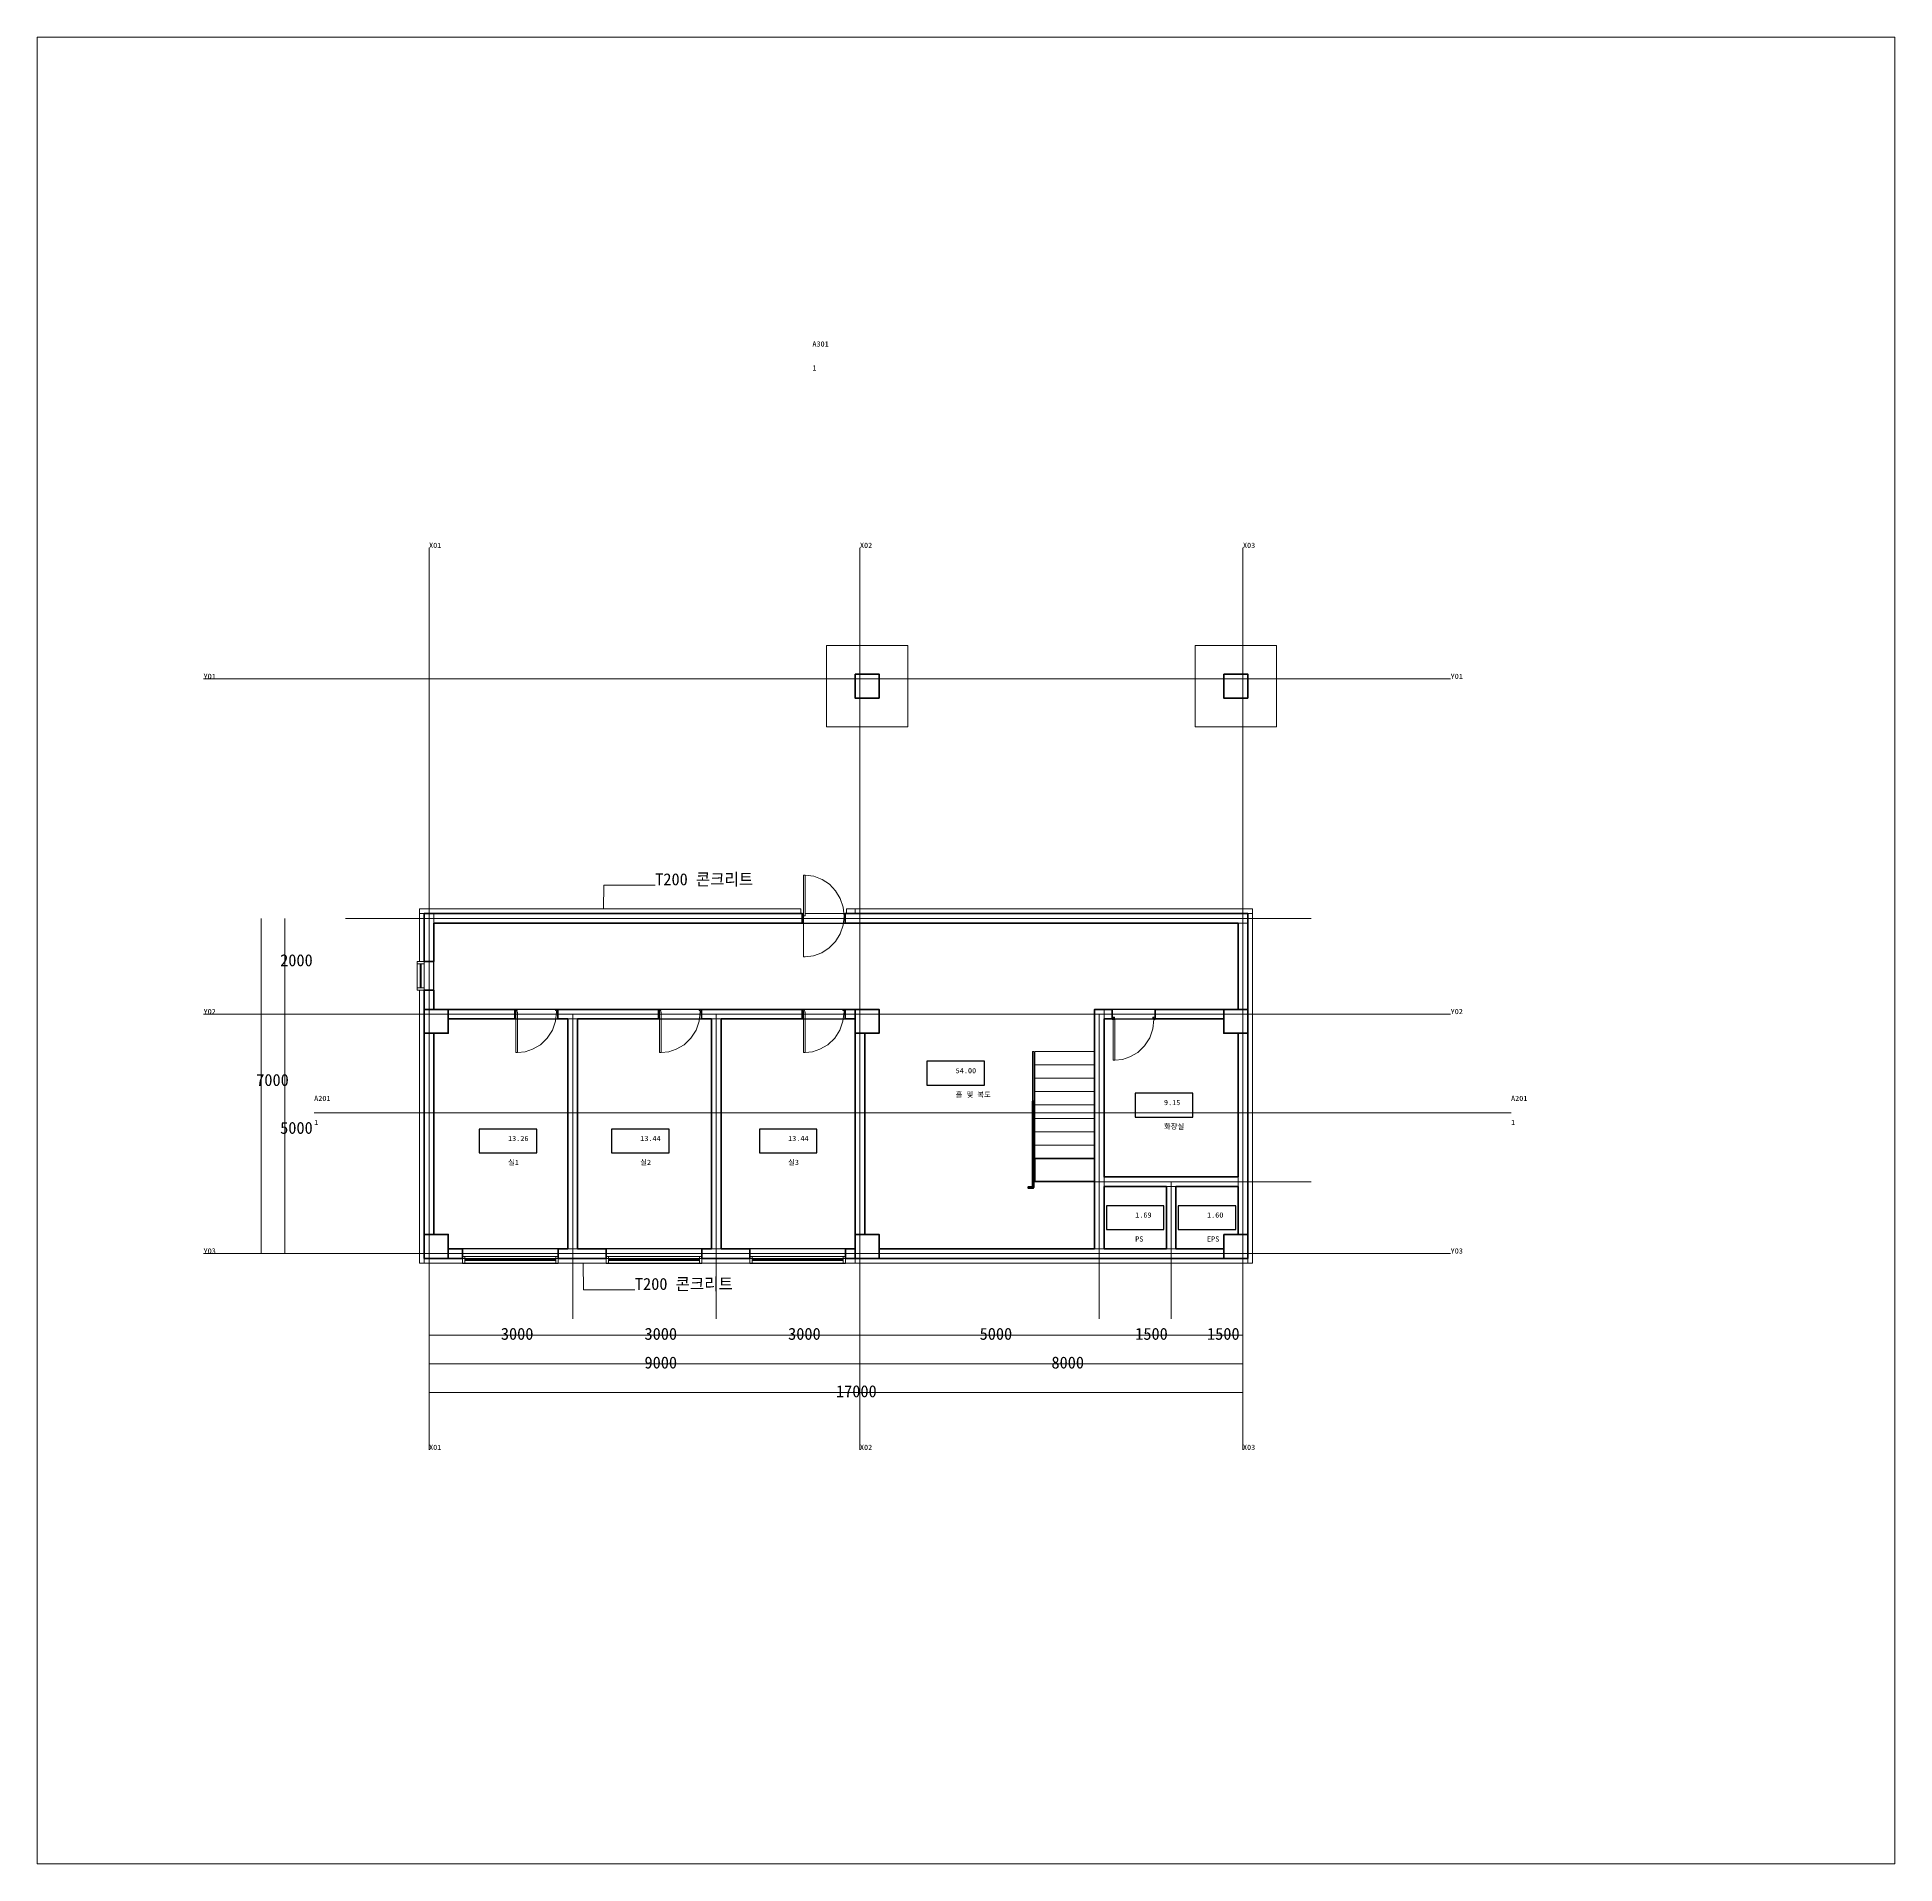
# Model space of a CAD drawing. Header units: metres. Extents: x -15 to 373, y -62 to 319.
import ezdxf

# ---------------------------------------------------------------- set-up
doc = ezdxf.new("R2010")
doc.units = ezdxf.units.M
for name, color, linetype in [('A-ANNO', 7, 'Continuous'), ('A-DIMS', 7, 'Continuous'), ('A-GRID', 7, 'Continuous'), ('A-TEXT', 7, 'Continuous'), ('MAT-CONCRETE', 7, 'Continuous'), ('MAT-FIN', 7, 'Continuous'), ('MAT-MATERIAL', 7, 'Continuous'), ('MAT-NULL', 7, 'Continuous'), ('MAT-SAND', 7, 'Continuous')]:
    doc.layers.add(name, color=color, linetype=linetype)

msp = doc.modelspace()

# ---------------------------------------------------------------- linework, layer by layer
at = {"linetype": 'Continuous', "lineweight": 25}
for points in [[(171.31, 100.61), (183.31, 100.61), (183.31, 105.61), (171.31, 105.61)], [(214.81, 93.96), (226.81, 93.96), (226.81, 98.96), (214.81, 98.96)], [(77.81, 86.46), (89.81, 86.46), (89.81, 91.46), (77.81, 91.46)], [(105.43, 86.46), (117.43, 86.46), (117.43, 91.46), (105.43, 91.46)], [(136.31, 86.46), (148.31, 86.46), (148.31, 91.46), (136.31, 91.46)], [(208.81, 70.46), (220.81, 70.46), (220.81, 75.46), (208.81, 75.46)], [(223.81, 70.46), (235.81, 70.46), (235.81, 75.46), (223.81, 75.46)]]:
    msp.add_lwpolyline(points, close=True, dxfattribs=at)
at = {"layer": 'A-ANNO', "linetype": 'Continuous', "lineweight": 18, "true_color": 0x000000}
for p, q in [((67.31, 212.82), (67.31, 24.45)), ((157.31, 212.82), (157.31, 24.45)), ((237.31, 212.82), (237.31, 24.45)), ((20.21, 185.46), (280.69, 185.46)), ((49.88, 135.46), (238.81, 135.46)), ((238.81, 135.46), (251.58, 135.46)), ((20.21, 115.46), (280.69, 115.46)), ((97.31, 115.46), (97.31, 51.83)), ((127.31, 115.46), (127.31, 51.83)), ((207.31, 115.46), (207.31, 51.83)), ((43.31, 94.82), (293.31, 94.82)), ((202.34, 80.46), (251.58, 80.46)), ((202.34, 80.46), (251.58, 80.46)), ((222.31, 80.46), (222.31, 51.83)), ((20.21, 65.46), (280.69, 65.46))]:
    msp.add_line(p, q, dxfattribs=at)
for points in [[(114.55, 142.37), (103.8, 142.37), (103.75, 137.46)], [(110.31, 57.87), (99.55, 57.87), (99.5, 63.36)]]:
    msp.add_lwpolyline(points, dxfattribs=at)
at = {"layer": 'A-DIMS', "linetype": 'Continuous', "lineweight": 18, "true_color": 0x000000}
for p, q in [((32.21, 135.46), (32.21, 65.46)), ((37.21, 135.46), (37.21, 115.46)), ((37.21, 115.46), (37.21, 65.46)), ((67.31, 48.45), (97.31, 48.45)), ((97.31, 48.45), (127.31, 48.45)), ((127.31, 48.45), (157.31, 48.45)), ((157.31, 48.45), (207.31, 48.45)), ((207.31, 48.45), (222.31, 48.45)), ((222.31, 48.45), (237.31, 48.45)), ((67.31, 42.45), (157.31, 42.45)), ((157.31, 42.45), (237.31, 42.45)), ((67.31, 36.45), (237.31, 36.45))]:
    msp.add_line(p, q, dxfattribs=at)
at = {"layer": 'MAT-CONCRETE', "linetype": 'Continuous', "lineweight": 5}
for points in [[(156.31, 186.46), (161.31, 186.46)], [(156.31, 181.46), (156.31, 186.46)], [(161.31, 186.46), (161.31, 181.46)], [(233.31, 186.46), (238.31, 186.46)], [(233.31, 181.46), (233.31, 186.46)], [(238.31, 186.46), (238.31, 181.46)], [(161.31, 181.46), (156.31, 181.46)], [(238.31, 181.46), (233.31, 181.46)], [(66.31, 136.46), (66.31, 126.46)], [(68.31, 136.46), (66.31, 136.46)], [(66.31, 136.46), (66.31, 136.46)], [(68.31, 126.46), (68.31, 136.46)], [(68.31, 134.46), (68.31, 136.46)], [(145.24, 136.46), (68.31, 136.46)], [(145.24, 136.46), (145.24, 134.46)], [(145.49, 136.46), (145.24, 136.46)], [(154.24, 136.46), (145.84, 136.46)], [(154.24, 134.46), (154.24, 136.46)], [(238.31, 136.46), (154.24, 136.46)], [(238.31, 134.46), (238.31, 136.46)], [(238.31, 136.46), (238.31, 136.46)], [(145.24, 134.46), (68.31, 134.46)], [(238.31, 134.46), (154.24, 134.46)], [(236.31, 134.46), (236.31, 116.46)], [(238.31, 134.46), (236.31, 134.46)], [(238.31, 116.46), (238.31, 134.46)], [(68.31, 126.46), (66.31, 126.46)], [(66.31, 126.46), (66.31, 125.96)], [(66.31, 120.96), (66.31, 120.46)], [(66.31, 120.46), (66.31, 116.46)], [(66.31, 120.46), (68.31, 120.46)], [(68.31, 116.46), (68.31, 120.46)], [(66.31, 116.46), (68.31, 116.46)], [(66.31, 116.46), (71.31, 116.46)], [(66.31, 111.46), (66.31, 116.46)], [(71.31, 114.46), (71.31, 116.46)], [(85.21, 116.46), (71.31, 116.46)], [(71.31, 116.46), (71.31, 111.46)], [(85.21, 116.46), (85.21, 114.46)], [(94.21, 114.46), (94.21, 116.46)], [(115.21, 116.46), (94.21, 116.46)], [(115.21, 116.46), (115.21, 114.46)], [(124.21, 114.46), (124.21, 116.46)], [(145.24, 116.46), (124.21, 116.46)], [(145.24, 116.46), (145.24, 114.46)], [(154.24, 114.46), (154.24, 116.46)], [(156.31, 116.46), (154.24, 116.46)], [(156.31, 114.46), (156.31, 116.46)], [(156.31, 116.46), (161.31, 116.46)], [(156.31, 111.46), (156.31, 116.46)], [(161.31, 116.46), (161.31, 111.46)], [(206.31, 116.46), (206.31, 66.46)], [(208.31, 116.46), (206.31, 116.46)], [(208.31, 114.46), (208.31, 116.46)], [(209.97, 116.46), (208.31, 116.46)], [(208.31, 66.46), (208.31, 116.46)], [(209.97, 116.46), (209.97, 114.46)], [(218.97, 114.46), (218.97, 116.46)], [(233.31, 116.46), (218.97, 116.46)], [(233.31, 114.46), (233.31, 116.46)], [(233.31, 116.46), (238.31, 116.46)], [(233.31, 111.46), (233.31, 116.46)], [(236.31, 116.46), (238.31, 116.46)], [(238.31, 116.46), (238.31, 119.34)], [(238.31, 116.46), (238.31, 111.46)], [(85.21, 114.46), (71.31, 114.46)], [(115.21, 114.46), (94.21, 114.46)], [(96.31, 114.46), (96.31, 66.46)], [(98.31, 114.46), (96.31, 114.46)], [(98.31, 66.46), (98.31, 114.46)], [(145.24, 114.46), (124.21, 114.46)], [(126.31, 114.46), (126.31, 66.46)], [(128.31, 114.46), (126.31, 114.46)], [(128.31, 66.46), (128.31, 114.46)], [(156.31, 114.46), (154.24, 114.46)], [(209.97, 114.46), (208.31, 114.46)], [(233.31, 114.46), (218.97, 114.46)], [(66.31, 111.46), (66.31, 69.46)], [(68.31, 111.46), (66.31, 111.46)], [(71.31, 111.46), (66.31, 111.46)], [(68.31, 69.46), (68.31, 111.46)], [(156.31, 111.46), (156.31, 69.46)], [(158.31, 111.46), (156.31, 111.46)], [(161.31, 111.46), (156.31, 111.46)], [(158.31, 69.46), (158.31, 111.46)], [(238.31, 111.46), (233.31, 111.46)], [(236.31, 111.46), (236.31, 69.46)], [(238.31, 111.46), (236.31, 111.46)], [(238.31, 69.46), (238.31, 111.46)], [(238.31, 82.6), (238.31, 111.46)], [(236.31, 81.46), (208.31, 81.46)], [(208.31, 81.46), (208.31, 79.46)], [(208.31, 79.46), (236.31, 79.46)], [(221.31, 79.46), (221.31, 66.46)], [(223.31, 79.46), (221.31, 79.46)], [(223.31, 66.46), (223.31, 79.46)], [(236.31, 79.46), (236.31, 81.46)], [(66.31, 69.46), (68.31, 69.46)], [(66.31, 69.46), (71.31, 69.46)], [(66.31, 64.46), (66.31, 69.46)], [(71.31, 69.46), (71.31, 64.46)], [(71.31, 64.46), (71.31, 66.46)], [(74.31, 66.46), (71.31, 66.46)], [(74.31, 66.46), (94.31, 66.46)], [(74.31, 66.46), (74.31, 64.46)], [(94.31, 64.46), (94.31, 66.46)], [(104.31, 66.46), (94.31, 66.46)], [(96.31, 66.46), (98.31, 66.46)], [(104.31, 66.46), (124.31, 66.46)], [(104.31, 66.46), (104.31, 64.46)], [(124.31, 64.46), (124.31, 66.46)], [(134.31, 66.46), (124.31, 66.46)], [(126.31, 66.46), (128.31, 66.46)], [(134.31, 66.46), (154.31, 66.46)], [(134.31, 66.46), (134.31, 64.46)], [(154.31, 64.46), (154.31, 66.46)], [(156.31, 66.46), (154.31, 66.46)], [(156.31, 69.46), (158.31, 69.46)], [(156.31, 69.46), (161.31, 69.46)], [(156.31, 64.46), (156.31, 69.46)], [(156.31, 64.46), (156.31, 66.46)], [(161.31, 69.46), (161.31, 64.46)], [(233.31, 66.46), (161.31, 66.46)], [(161.31, 66.46), (161.31, 64.46)], [(206.31, 66.46), (208.31, 66.46)], [(221.31, 66.46), (223.31, 66.46)], [(233.31, 69.46), (238.31, 69.46)], [(233.31, 64.46), (233.31, 69.46)], [(233.31, 64.46), (233.31, 66.46)], [(236.31, 69.46), (238.31, 69.46)], [(238.31, 69.46), (238.31, 64.46)], [(71.31, 64.46), (66.31, 64.46)], [(74.31, 64.46), (71.31, 64.46)], [(74.31, 64.46), (94.31, 64.46)], [(104.31, 64.46), (94.31, 64.46)], [(104.31, 64.46), (124.31, 64.46)], [(104.31, 64.46), (129.31, 64.46)], [(134.31, 64.46), (124.31, 64.46)], [(134.31, 64.46), (154.31, 64.46)], [(134.31, 64.46), (156.31, 64.46)], [(156.31, 64.46), (154.31, 64.46)], [(161.31, 64.46), (156.31, 64.46)], [(161.31, 64.46), (233.31, 64.46)], [(238.31, 64.46), (233.31, 64.46)]]:
    msp.add_lwpolyline(points, dxfattribs=at)
at = {"layer": 'MAT-CONCRETE', "linetype": 'Continuous', "lineweight": 35}
for points in [[(156.31, 186.46), (161.31, 186.46), (161.31, 181.46), (156.31, 181.46)], [(233.31, 186.46), (238.31, 186.46), (238.31, 181.46), (233.31, 181.46)], [(68.31, 126.46), (66.31, 126.46), (66.31, 136.46), (145.24, 136.46), (145.24, 134.46), (68.31, 134.46)], [(68.31, 136.46), (145.24, 136.46), (145.24, 134.46), (68.31, 134.46), (68.31, 126.46), (66.31, 126.46), (66.31, 136.46)], [(154.24, 136.46), (238.31, 136.46), (238.31, 116.46), (236.31, 116.46), (236.31, 134.46), (154.24, 134.46)], [(236.31, 134.46), (154.24, 134.46), (154.24, 136.46), (238.31, 136.46), (238.31, 116.46), (236.31, 116.46)], [(66.31, 116.46), (66.31, 120.46), (68.31, 120.46), (68.31, 116.46)], [(68.31, 120.46), (68.31, 116.46), (66.31, 116.46), (66.31, 120.46)], [(66.31, 116.46), (71.31, 116.46), (71.31, 111.46), (66.31, 111.46)], [(85.21, 116.46), (85.21, 114.46), (71.31, 114.46), (71.31, 116.46)], [(82.43, 116.46), (85.21, 116.46), (85.21, 114.46), (71.31, 114.46), (71.31, 116.46)], [(96.31, 114.46), (94.21, 114.46), (94.21, 116.46), (115.21, 116.46), (115.21, 114.46), (98.31, 114.46), (98.31, 66.46), (104.31, 66.46), (104.31, 64.46), (94.31, 64.46), (94.31, 66.46), (96.31, 66.46)], [(96.31, 66.46), (96.31, 114.46), (94.21, 114.46), (94.21, 116.46), (115.21, 116.46), (115.21, 114.46), (98.31, 114.46), (98.31, 66.46), (104.31, 66.46), (104.31, 64.46), (94.31, 64.46), (94.31, 66.46)], [(124.31, 66.46), (126.31, 66.46), (126.31, 114.46), (124.21, 114.46), (124.21, 116.46), (145.24, 116.46), (145.24, 114.46), (128.31, 114.46), (128.31, 66.46), (134.31, 66.46), (134.31, 64.46), (124.31, 64.46)], [(126.31, 88.72), (126.31, 114.46), (124.21, 114.46), (124.21, 116.46), (145.24, 116.46), (145.24, 114.46), (128.31, 114.46), (128.31, 66.46), (134.31, 66.46), (134.31, 64.46), (124.31, 64.46), (124.31, 66.46), (126.31, 66.46)], [(154.24, 116.46), (156.31, 116.46), (156.31, 114.46), (154.24, 114.46)], [(154.66, 116.46), (156.31, 116.46), (156.31, 114.46), (154.24, 114.46), (154.24, 116.46)], [(156.31, 116.46), (161.31, 116.46), (161.31, 111.46), (156.31, 111.46)], [(206.31, 66.46), (206.31, 116.46), (209.97, 116.46), (209.97, 114.46), (208.31, 114.46), (208.31, 81.46), (236.31, 81.46), (236.31, 111.46), (238.31, 111.46), (238.31, 69.46), (236.31, 69.46), (236.31, 79.46), (223.31, 79.46), (223.31, 66.46), (233.31, 66.46), (233.31, 64.46), (161.31, 64.46), (161.31, 66.46)], [(236.31, 81.46), (236.31, 111.46), (238.31, 111.46), (238.31, 69.46), (236.31, 69.46), (236.31, 79.46), (223.31, 79.46), (223.31, 66.46), (233.31, 66.46), (233.31, 64.46), (161.31, 64.46), (161.31, 66.46), (206.31, 66.46), (206.31, 116.46), (209.97, 116.46), (209.97, 114.46), (208.31, 114.46), (208.31, 81.46)], [(218.97, 116.46), (233.31, 116.46), (233.31, 114.46), (218.97, 114.46)], [(218.97, 116.46), (233.31, 116.46), (233.31, 114.46), (218.97, 114.46)], [(233.31, 116.46), (238.31, 116.46), (238.31, 111.46), (233.31, 111.46)], [(68.31, 69.46), (66.31, 69.46), (66.31, 111.46), (68.31, 111.46)], [(66.31, 89.06), (66.31, 111.46), (68.31, 111.46), (68.31, 69.46), (66.31, 69.46)], [(158.31, 69.46), (156.31, 69.46), (156.31, 111.46), (158.31, 111.46)], [(156.31, 111.46), (158.31, 111.46), (158.31, 69.46), (156.31, 69.46)], [(221.31, 79.46), (208.31, 79.46), (208.31, 66.46), (221.31, 66.46)], [(208.31, 66.46), (221.31, 66.46), (221.31, 79.46), (208.31, 79.46)], [(66.31, 69.46), (71.31, 69.46), (71.31, 64.46), (66.31, 64.46)], [(71.31, 64.46), (71.31, 66.46), (74.31, 66.46), (74.31, 64.46)], [(71.31, 66.46), (74.31, 66.46), (74.31, 64.46), (71.31, 64.46)], [(154.31, 64.46), (154.31, 66.46), (156.31, 66.46), (156.31, 64.46)], [(154.97, 66.46), (156.31, 66.46), (156.31, 64.46), (154.31, 64.46), (154.31, 66.46)], [(156.31, 69.46), (161.31, 69.46), (161.31, 64.46), (156.31, 64.46)], [(233.31, 69.46), (238.31, 69.46), (238.31, 64.46), (233.31, 64.46)]]:
    msp.add_lwpolyline(points, close=True, dxfattribs=at)
at = {"layer": 'MAT-FIN', "linetype": 'Continuous', "lineweight": 5}
for points in [[(238.31, 136.46), (238.31, 63.46)], [(239.31, 136.46), (238.31, 136.46)], [(239.31, 63.46), (239.31, 136.46)], [(238.31, 64.46), (156.31, 64.46)], [(156.31, 64.46), (156.31, 63.46)], [(156.31, 63.46), (238.31, 63.46)], [(238.31, 63.46), (238.31, 64.46)], [(238.31, 63.46), (239.31, 63.46)]]:
    msp.add_lwpolyline(points, dxfattribs=at)
for points in [[(238.31, 63.46), (238.31, 136.46), (239.31, 136.46), (239.31, 63.46)], [(238.31, 120.89), (238.31, 136.46), (239.31, 136.46), (239.31, 63.46), (238.31, 63.46)], [(156.31, 64.46), (156.31, 63.46), (238.31, 63.46), (238.31, 64.46)], [(220.81, 64.46), (238.31, 64.46), (238.31, 63.46), (156.31, 63.46), (156.31, 64.46)], [(238.31, 63.46), (238.31, 63.46)]]:
    msp.add_lwpolyline(points, close=True, dxfattribs=at)
at = {"layer": 'MAT-MATERIAL', "linetype": 'Continuous', "lineweight": 20}
for points in [[(145.49, 144.46), (145.49, 135.96)], [(145.84, 144.46), (145.49, 144.46)], [(145.84, 135.96), (145.84, 144.46)], [(145.84, 144.46), (147.66, 144.25)], [(147.66, 144.25), (149.39, 143.61)], [(149.39, 143.61), (150.94, 142.6)], [(150.94, 142.6), (152.23, 141.24)], [(152.23, 141.24), (153.2, 139.62)], [(145.49, 135.96), (145.24, 135.96)], [(145.49, 135.96), (145.84, 135.96)], [(145.49, 135.46), (145.49, 135.96)], [(145.49, 135.96), (145.49, 127.46)], [(153.2, 139.62), (153.79, 137.82)], [(153.99, 135.92), (153.78, 134.03)], [(153.79, 137.82), (153.99, 135.92)], [(153.99, 135.96), (154.24, 135.96)], [(153.99, 135.46), (153.99, 135.96)], [(154.24, 135.96), (154.24, 135.46)], [(145.24, 135.46), (145.49, 135.46)], [(153.16, 132.23), (152.18, 130.62)], [(153.78, 134.03), (153.16, 132.23)], [(154.24, 135.46), (153.99, 135.46)], [(149.32, 128.27), (147.62, 127.67)], [(150.88, 129.28), (149.32, 128.27)], [(152.18, 130.62), (150.88, 129.28)], [(145.49, 127.46), (145.84, 127.46)], [(147.62, 127.67), (145.84, 127.46)], [(85.71, 116.46), (85.21, 116.46)], [(85.71, 116.21), (85.71, 116.46)], [(93.71, 116.46), (94.21, 116.46)], [(93.71, 116.21), (93.71, 116.46)], [(115.71, 116.46), (115.21, 116.46)], [(115.71, 116.21), (115.71, 116.46)], [(123.71, 116.46), (124.21, 116.46)], [(123.71, 116.21), (123.71, 116.46)], [(145.74, 116.46), (145.24, 116.46)], [(145.74, 116.21), (145.74, 116.46)], [(153.74, 116.46), (154.24, 116.46)], [(153.74, 116.21), (153.74, 116.46)], [(85.21, 115.96), (85.46, 115.96)], [(85.46, 116.21), (85.71, 116.21)], [(85.46, 115.96), (85.46, 116.21)], [(85.46, 107.46), (85.46, 115.96)], [(85.46, 115.96), (85.81, 115.96)], [(85.81, 115.96), (85.81, 107.46)], [(93.73, 113.98), (93.07, 112.1)], [(93.96, 116.21), (93.71, 116.21)], [(93.96, 115.96), (93.73, 113.98)], [(93.96, 115.96), (93.96, 116.21)], [(94.21, 115.96), (93.96, 115.96)], [(115.21, 115.96), (115.46, 115.96)], [(115.46, 116.21), (115.71, 116.21)], [(115.46, 115.96), (115.46, 116.21)], [(115.46, 107.46), (115.46, 115.96)], [(115.46, 115.96), (115.81, 115.96)], [(115.81, 115.96), (115.81, 107.46)], [(123.73, 113.98), (123.07, 112.1)], [(123.96, 116.21), (123.71, 116.21)], [(123.96, 115.96), (123.73, 113.98)], [(123.96, 115.96), (123.96, 116.21)], [(124.21, 115.96), (123.96, 115.96)], [(145.24, 115.96), (145.49, 115.96)], [(145.49, 116.21), (145.74, 116.21)], [(145.49, 115.96), (145.49, 116.21)], [(145.49, 107.46), (145.49, 115.96)], [(145.49, 115.96), (145.84, 115.96)], [(145.84, 115.96), (145.84, 107.46)], [(153.77, 113.98), (153.1, 112.1)], [(153.99, 116.21), (153.74, 116.21)], [(153.99, 115.96), (153.77, 113.98)], [(153.99, 115.96), (153.99, 116.21)], [(154.24, 115.96), (153.99, 115.96)], [(210.47, 114.86), (209.97, 114.86)], [(209.97, 114.46), (209.97, 114.36)], [(209.97, 114.36), (210.22, 114.36)], [(210.22, 114.61), (210.47, 114.61)], [(210.22, 114.36), (210.22, 114.61)], [(210.22, 105.86), (210.22, 114.36)], [(210.22, 114.36), (210.57, 114.36)], [(210.47, 114.61), (210.47, 114.86)], [(210.57, 114.36), (210.57, 105.86)], [(218.47, 114.86), (218.97, 114.86)], [(218.47, 114.61), (218.47, 114.86)], [(218.72, 114.61), (218.47, 114.61)], [(218.72, 114.36), (218.49, 112.38)], [(218.72, 114.36), (218.72, 114.61)], [(218.97, 114.36), (218.72, 114.36)], [(218.97, 114.46), (218.97, 114.36)], [(90.6, 109.08), (88.93, 108.11)], [(92, 110.44), (90.6, 109.08)], [(93.07, 112.1), (92, 110.44)], [(120.6, 109.08), (118.93, 108.11)], [(122, 110.44), (120.6, 109.08)], [(123.07, 112.1), (122, 110.44)], [(150.63, 109.08), (148.96, 108.11)], [(152.04, 110.44), (150.63, 109.08)], [(153.1, 112.1), (152.04, 110.44)], [(216.77, 108.84), (215.36, 107.48)], [(217.83, 110.5), (216.77, 108.84)], [(218.49, 112.38), (217.83, 110.5)], [(85.81, 107.46), (85.46, 107.46)], [(87.4, 107.62), (85.81, 107.46)], [(88.93, 108.11), (87.4, 107.62)], [(115.81, 107.46), (115.46, 107.46)], [(117.4, 107.62), (115.81, 107.46)], [(118.93, 108.11), (117.4, 107.62)], [(145.84, 107.46), (145.49, 107.46)], [(147.43, 107.62), (145.84, 107.46)], [(148.96, 108.11), (147.43, 107.62)], [(210.57, 105.86), (210.22, 105.86)], [(212.16, 106.02), (210.57, 105.86)], [(213.69, 106.51), (212.16, 106.02)], [(215.36, 107.48), (213.69, 106.51)]]:
    msp.add_lwpolyline(points, dxfattribs=at)
at = {"layer": 'MAT-NULL', "linetype": 'Continuous', "lineweight": 5}
for points in [[(150.31, 192.46), (150.31, 175.46)], [(167.31, 192.46), (150.31, 192.46)], [(167.31, 175.46), (167.31, 192.46)], [(227.31, 192.46), (227.31, 175.46)], [(244.31, 192.46), (227.31, 192.46)], [(244.31, 175.46), (244.31, 192.46)], [(150.31, 175.46), (167.31, 175.46)], [(227.31, 175.46), (244.31, 175.46)], [(193.36, 97.27), (193.36, 107.69)], [(193.36, 107.69), (193.66, 107.69)], [(193.66, 97.27), (193.66, 107.69)], [(206.31, 107.69), (193.81, 107.69)], [(193.81, 107.69), (193.81, 104.89)], [(206.31, 104.89), (193.81, 104.89)], [(193.81, 104.89), (193.81, 102.09)], [(193.81, 80.52), (193.81, 104.89)], [(206.31, 107.69), (206.31, 104.89)], [(206.31, 104.89), (206.31, 80.52)], [(206.31, 102.09), (206.31, 104.89)], [(206.31, 102.09), (193.81, 102.09)], [(193.81, 102.09), (193.81, 99.29)], [(206.31, 99.29), (206.31, 102.09)], [(193.36, 97.27), (193.36, 93.69)], [(193.36, 97.27), (193.36, 93.69)], [(193.66, 97.27), (193.36, 97.27)], [(193.66, 93.69), (193.66, 97.27)], [(193.66, 93.69), (193.66, 97.27)], [(206.31, 99.29), (193.81, 99.29)], [(193.81, 99.29), (193.81, 96.49)], [(206.31, 96.49), (206.31, 99.29)], [(193.36, 93.69), (193.36, 82.49)], [(193.36, 93.69), (193.66, 93.69)], [(193.36, 93.69), (193.36, 82.49)], [(193.66, 82.49), (193.66, 93.69)], [(193.66, 93.69), (193.66, 82.49)], [(206.31, 96.49), (193.81, 96.49)], [(193.81, 96.49), (193.81, 93.69)], [(206.31, 93.69), (193.81, 93.69)], [(193.81, 93.69), (193.81, 90.89)], [(206.31, 93.69), (206.31, 96.49)], [(206.31, 90.89), (206.31, 93.69)], [(206.31, 90.89), (193.81, 90.89)], [(193.81, 90.89), (193.81, 88.09)], [(206.31, 88.09), (206.31, 90.89)], [(206.31, 88.09), (193.81, 88.09)], [(193.81, 88.09), (193.81, 85.29)], [(206.31, 85.29), (206.31, 88.09)], [(193.66, 82.49), (193.36, 82.49)], [(193.36, 82.49), (193.36, 79.26)], [(193.66, 82.49), (193.66, 79.26)], [(206.31, 85.29), (193.81, 85.29)], [(206.31, 85.29), (193.81, 85.29)], [(193.81, 85.29), (193.81, 80.52)], [(206.31, 80.52), (206.31, 85.29)], [(193.36, 79.41), (192.46, 79.41)], [(192.46, 79.41), (193.36, 79.41)], [(192.46, 79.11), (192.46, 79.41)], [(192.46, 79.11), (193.51, 79.11)], [(193.51, 79.11), (192.46, 79.11)], [(193.66, 79.26), (193.36, 79.26)], [(193.51, 79.11), (193.51, 79.26)], [(193.51, 79.26), (193.51, 79.11)], [(193.81, 80.52), (206.31, 80.52)]]:
    msp.add_lwpolyline(points, dxfattribs=at)
at = {"layer": 'MAT-NULL', "linetype": 'Continuous', "lineweight": 13}
for points in [[(65.31, 137.46), (65.31, 136.46)], [(144.99, 137.46), (65.31, 137.46)], [(65.31, 136.46), (65.31, 126.46)], [(66.31, 136.46), (65.31, 136.46)], [(65.31, 136.46), (144.99, 136.46)], [(66.31, 126.46), (66.31, 136.46)], [(144.99, 137.46), (144.99, 136.46)], [(154.49, 136.46), (154.49, 137.46)], [(156.31, 137.46), (154.49, 137.46)], [(154.49, 136.46), (156.31, 136.46)], [(156.28, 137.46), (156.28, 136.46)], [(156.28, 137.46), (239.31, 137.46)], [(156.28, 136.46), (239.31, 136.46)], [(156.31, 136.46), (156.31, 137.46)], [(239.31, 137.46), (239.31, 136.46)], [(66.31, 126.46), (65.31, 126.46)], [(65.31, 120.46), (65.31, 63.46)], [(65.31, 120.46), (66.31, 120.46)], [(66.31, 63.46), (66.31, 120.46)], [(65.31, 63.46), (66.31, 63.46)], [(66.31, 63.46), (66.31, 64.46)], [(74.31, 64.46), (66.31, 64.46)], [(74.31, 63.46), (66.31, 63.46)], [(94.31, 64.46), (74.31, 64.46)], [(74.31, 63.46), (74.31, 64.46)], [(94.31, 63.46), (74.31, 63.46)], [(94.31, 63.46), (94.31, 64.46)], [(104.31, 64.46), (94.31, 64.46)], [(104.31, 63.46), (94.31, 63.46)], [(124.31, 64.46), (104.31, 64.46)], [(104.31, 63.46), (104.31, 64.46)], [(124.31, 63.46), (104.31, 63.46)], [(124.31, 63.46), (124.31, 64.46)], [(134.31, 64.46), (124.31, 64.46)], [(134.31, 63.46), (124.31, 63.46)], [(154.31, 64.46), (134.31, 64.46)], [(134.31, 63.46), (134.31, 64.46)], [(154.31, 63.46), (134.31, 63.46)], [(154.31, 63.46), (154.31, 64.46)], [(156.31, 64.46), (154.31, 64.46)], [(156.31, 63.46), (154.31, 63.46)], [(156.31, 63.46), (156.31, 64.46)]]:
    msp.add_lwpolyline(points, dxfattribs=at)
for points in [[(65.31, 136.46), (144.99, 136.46), (144.99, 137.46), (65.31, 137.46)], [(65.31, 136.79), (65.31, 137.46), (144.99, 137.46), (144.99, 136.46), (65.31, 136.46)], [(66.31, 136.46), (65.31, 136.46), (65.31, 126.46), (66.31, 126.46)], [(65.97, 126.46), (65.31, 126.46), (65.31, 136.46), (66.31, 136.46), (66.31, 126.46)], [(156.31, 136.46), (156.31, 137.46), (154.49, 137.46), (154.49, 136.46)], [(154.49, 137.46), (156.31, 137.46), (156.31, 136.46), (154.49, 136.46)], [(239.31, 137.46), (239.31, 136.46), (156.28, 136.46), (156.28, 137.46)], [(219.75, 137.46), (239.31, 137.46), (239.31, 136.46), (156.28, 136.46), (156.28, 137.46)], [(239.31, 137.46), (239.31, 137.46)], [(66.31, 63.46), (66.31, 120.46), (65.31, 120.46), (65.31, 63.46)], [(65.31, 63.46), (65.31, 120.46), (66.31, 120.46), (66.31, 63.46)], [(66.31, 63.46), (66.31, 64.46), (74.31, 64.46), (74.31, 63.46)], [(74.31, 63.46), (66.31, 63.46), (66.31, 64.46), (74.31, 64.46)], [(94.31, 63.46), (94.31, 64.46), (104.31, 64.46), (104.31, 63.46), (94.31, 63.46)], [(104.31, 63.46), (94.31, 63.46), (94.31, 64.46), (104.31, 64.46)], [(124.31, 63.46), (124.31, 64.46), (134.31, 64.46), (134.31, 63.46)], [(134.31, 63.46), (124.31, 63.46), (124.31, 64.46), (134.31, 64.46)], [(124.31, 63.46), (124.31, 63.46)], [(156.31, 63.46), (154.31, 63.46), (154.31, 64.46), (156.31, 64.46)], [(154.67, 63.46), (154.31, 63.46), (154.31, 64.46), (156.31, 64.46), (156.31, 63.46)]]:
    msp.add_lwpolyline(points, close=True, dxfattribs=at)
at = {"layer": 'MAT-NULL', "linetype": 'Continuous'}
for points in [[(158.31, 69.46), (158.31, 111.46), (161.31, 111.46), (161.31, 116.46), (68.31, 116.46), (68.31, 134.46), (236.31, 134.46), (236.31, 116.46), (206.31, 116.46), (206.31, 66.46), (161.31, 66.46), (161.31, 69.46)], [(96.31, 114.46), (96.31, 66.46), (71.31, 66.46), (71.31, 69.46), (68.31, 69.46), (68.31, 111.46), (71.31, 111.46), (71.31, 114.46)], [(111.37, 66.46), (98.31, 66.46), (98.31, 114.46), (126.31, 114.46), (126.31, 66.46)], [(141.37, 66.46), (128.31, 66.46), (128.31, 114.46), (156.31, 114.46), (156.31, 66.46)], [(221.64, 114.46), (233.31, 114.46), (233.31, 111.46), (236.31, 111.46), (236.31, 81.46), (208.31, 81.46), (208.31, 114.46)], [(208.31, 66.46), (208.31, 79.46), (221.31, 79.46), (221.31, 66.46)], [(233.31, 69.46), (233.31, 66.46), (223.31, 66.46), (223.31, 79.46), (236.31, 79.46), (236.31, 69.46)]]:
    msp.add_lwpolyline(points, close=True, dxfattribs=at)
at = {"layer": 'MAT-NULL', "linetype": 'Continuous', "lineweight": 20}
for points in [[(64.81, 125.96), (64.81, 126.46)], [(64.81, 125.96), (64.81, 126.46)], [(66.31, 126.46), (64.81, 126.46)], [(65.31, 126.46), (64.81, 126.46)], [(66.31, 126.46), (64.81, 126.46), (64.81, 125.96), (66.31, 125.96), (66.31, 126.46)], [(64.81, 125.96), (64.81, 120.96)], [(66.31, 125.96), (64.81, 125.96)], [(66.31, 125.96), (64.81, 125.96)], [(65.66, 125.96), (65.46, 125.96)], [(65.46, 125.96), (65.66, 125.96)], [(65.46, 125.96), (65.46, 120.96)], [(65.46, 125.96), (65.46, 120.96)], [(65.46, 125.96), (65.46, 120.96), (65.66, 120.96), (65.66, 125.96), (65.46, 125.96)], [(65.66, 120.96), (65.66, 125.96)], [(65.66, 125.96), (65.66, 120.96)], [(66.31, 126.46), (66.31, 125.96)], [(66.31, 126.46), (66.31, 125.96)], [(66.31, 125.96), (66.31, 120.96)], [(66.31, 120.96), (64.81, 120.96)], [(64.81, 120.46), (64.81, 120.96)], [(64.81, 120.46), (64.81, 120.96)], [(66.31, 120.96), (64.81, 120.96)], [(66.31, 120.96), (64.81, 120.96), (64.81, 120.46), (66.31, 120.46), (66.31, 120.96)], [(65.31, 120.46), (64.81, 120.46)], [(66.31, 120.46), (64.81, 120.46)], [(65.46, 120.96), (65.66, 120.96)], [(65.66, 120.96), (65.46, 120.96)], [(66.31, 120.96), (66.31, 120.46)], [(66.31, 120.96), (66.31, 120.46)], [(74.81, 64.86), (74.31, 64.86)], [(74.31, 64.46), (74.31, 63.36)], [(74.31, 63.36), (74.81, 63.36)], [(74.81, 64.86), (93.81, 64.86)], [(74.81, 63.36), (74.81, 64.86)], [(93.81, 64.21), (74.81, 64.21)], [(93.81, 64.01), (74.81, 64.01)], [(93.81, 63.36), (74.81, 63.36)], [(94.31, 64.86), (93.81, 64.86)], [(93.81, 64.86), (93.81, 63.36)], [(93.81, 63.36), (94.31, 63.36)], [(94.31, 64.46), (94.31, 64.46)], [(94.31, 63.36), (94.31, 63.46)], [(104.81, 64.86), (104.31, 64.86)], [(104.31, 64.46), (104.31, 64.46)], [(104.31, 63.46), (104.31, 63.36)], [(104.31, 63.36), (104.81, 63.36)], [(104.81, 64.86), (123.81, 64.86)], [(104.81, 63.36), (104.81, 64.86)], [(123.81, 64.21), (104.81, 64.21)], [(123.81, 64.01), (104.81, 64.01)], [(123.81, 63.36), (104.81, 63.36)], [(124.31, 64.86), (123.81, 64.86)], [(123.81, 64.86), (123.81, 63.36)], [(123.81, 63.36), (124.31, 63.36)], [(124.31, 64.46), (124.31, 64.46)], [(124.31, 63.36), (124.31, 63.46)], [(134.81, 64.86), (134.31, 64.86)], [(134.31, 64.46), (134.31, 64.46)], [(134.31, 63.46), (134.31, 63.36)], [(134.31, 63.36), (134.81, 63.36)], [(134.81, 64.86), (153.81, 64.86)], [(134.81, 63.36), (134.81, 64.86)], [(153.81, 64.21), (134.81, 64.21)], [(153.81, 64.01), (134.81, 64.01)], [(153.81, 63.36), (134.81, 63.36)], [(154.31, 64.86), (153.81, 64.86)], [(153.81, 64.86), (153.81, 63.36)], [(153.81, 63.36), (154.31, 63.36)], [(154.31, 64.46), (154.31, 64.46)], [(154.31, 63.36), (154.31, 63.46)]]:
    msp.add_lwpolyline(points, dxfattribs=at)
at = {"layer": 'MAT-NULL', "linetype": 'Continuous', "lineweight": 35}
for points in [[(193.66, 97.27), (193.36, 97.27), (193.36, 79.41), (192.46, 79.41), (192.46, 79.11), (193.51, 79.11), (193.51, 79.41), (193.36, 79.41), (193.36, 79.26), (193.66, 79.26), (193.66, 97.27)], [(193.36, 93.69), (193.66, 93.69)], [(193.66, 82.49), (193.36, 82.49)], [(206.31, 80.52), (206.31, 85.29), (193.81, 85.29), (193.81, 80.52), (206.31, 80.52)]]:
    msp.add_lwpolyline(points, dxfattribs=at)
at = {"layer": 'MAT-SAND', "linetype": 'Continuous', "lineweight": 5}
for points in [[(-14.55, 319.49), (-14.55, -61.99)], [(373.48, 319.49), (-14.55, 319.49)], [(373.48, 319.49), (373.48, -61.99)], [(150.31, 192.46), (150.31, 192.46)], [(150.31, 192.46), (150.31, 192.46)], [(167.31, 192.46), (167.31, 192.46)], [(167.31, 192.46), (167.31, 192.46)], [(244.31, 192.46), (244.31, 192.46)], [(244.31, 192.46), (244.31, 192.46)], [(150.31, 175.46), (150.31, 175.46)], [(167.31, 175.46), (167.31, 175.46)], [(244.31, 175.46), (244.31, 175.46)], [(145.24, 136.46), (145.49, 136.46)], [(145.84, 136.46), (154.24, 136.46)], [(238.31, 106.43), (238.31, 69.46)], [(373.48, -61.99), (-14.55, -61.99)]]:
    msp.add_lwpolyline(points, dxfattribs=at)

# ---------------------------------------------------------------- texts
at = {"layer": 'A-ANNO', "linetype": 'Continuous', "lineweight": 18, "true_color": 0x000000}
for s, p in [('54.00', (177.31, 103.11)), ('홀 및 복도', (177.31, 98.11)), ('9.15', (220.81, 96.46)), ('13.26', (83.81, 88.96)), ('13.44', (111.43, 88.96)), ('13.44', (142.31, 88.96)), ('화장실', (220.81, 91.46)), ('실1', (83.81, 83.96)), ('실2', (111.43, 83.96)), ('실3', (142.31, 83.96)), ('1.69', (214.81, 72.96)), ('1.60', (229.81, 72.96)), ('PS', (214.81, 67.96)), ('EPS', (229.81, 67.96))]:
    msp.add_text(s, height=1.093, dxfattribs=at).set_placement(p)
at = {"layer": 'A-GRID', "linetype": 'Continuous', "lineweight": 18, "true_color": 0x000000}
for s, p in [('X01', (67.31, 212.82)), ('X02', (157.31, 212.82)), ('X03', (237.31, 212.82)), ('Y01', (20.21, 185.46)), ('Y01', (280.69, 185.46)), ('Y02', (20.21, 115.46)), ('Y02', (280.69, 115.46)), ('Y03', (20.21, 65.46)), ('Y03', (280.69, 65.46)), ('X01', (67.31, 24.45)), ('X02', (157.31, 24.45)), ('X03', (237.31, 24.45))]:
    msp.add_text(s, height=1.093, dxfattribs=at).set_placement(p)
at = {"layer": 'A-TEXT', "linetype": 'Continuous', "lineweight": 18, "true_color": 0x000000}
for s, height, p in [('A301', 1.093, (147.38, 254.87)), ('1', 1.09, (147.38, 249.87)), ('T200 콘크리트', 2.5, (114.55, 142.37)), ('2000', 2.5, (36.21, 125.46)), ('7000', 2.5, (31.21, 100.46)), ('A201', 1.093, (43.31, 97.32)), ('A201', 1.093, (293.31, 97.32)), ('1', 1.09, (43.31, 92.32)), ('1', 1.09, (293.31, 92.32)), ('5000', 2.5, (36.21, 90.46)), ('T200 콘크리트', 2.5, (110.31, 57.87)), ('3000', 2.5, (82.31, 47.45)), ('3000', 2.5, (112.31, 47.45)), ('3000', 2.5, (142.31, 47.45)), ('5000', 2.5, (182.31, 47.45)), ('1500', 2.5, (214.81, 47.45)), ('1500', 2.5, (229.81, 47.45)), ('9000', 2.5, (112.31, 41.45)), ('8000', 2.5, (197.31, 41.45)), ('17000', 2.5, (152.31, 35.45))]:
    msp.add_text(s, height=height, dxfattribs=at).set_placement(p)

doc.saveas('drawing.dxf')
